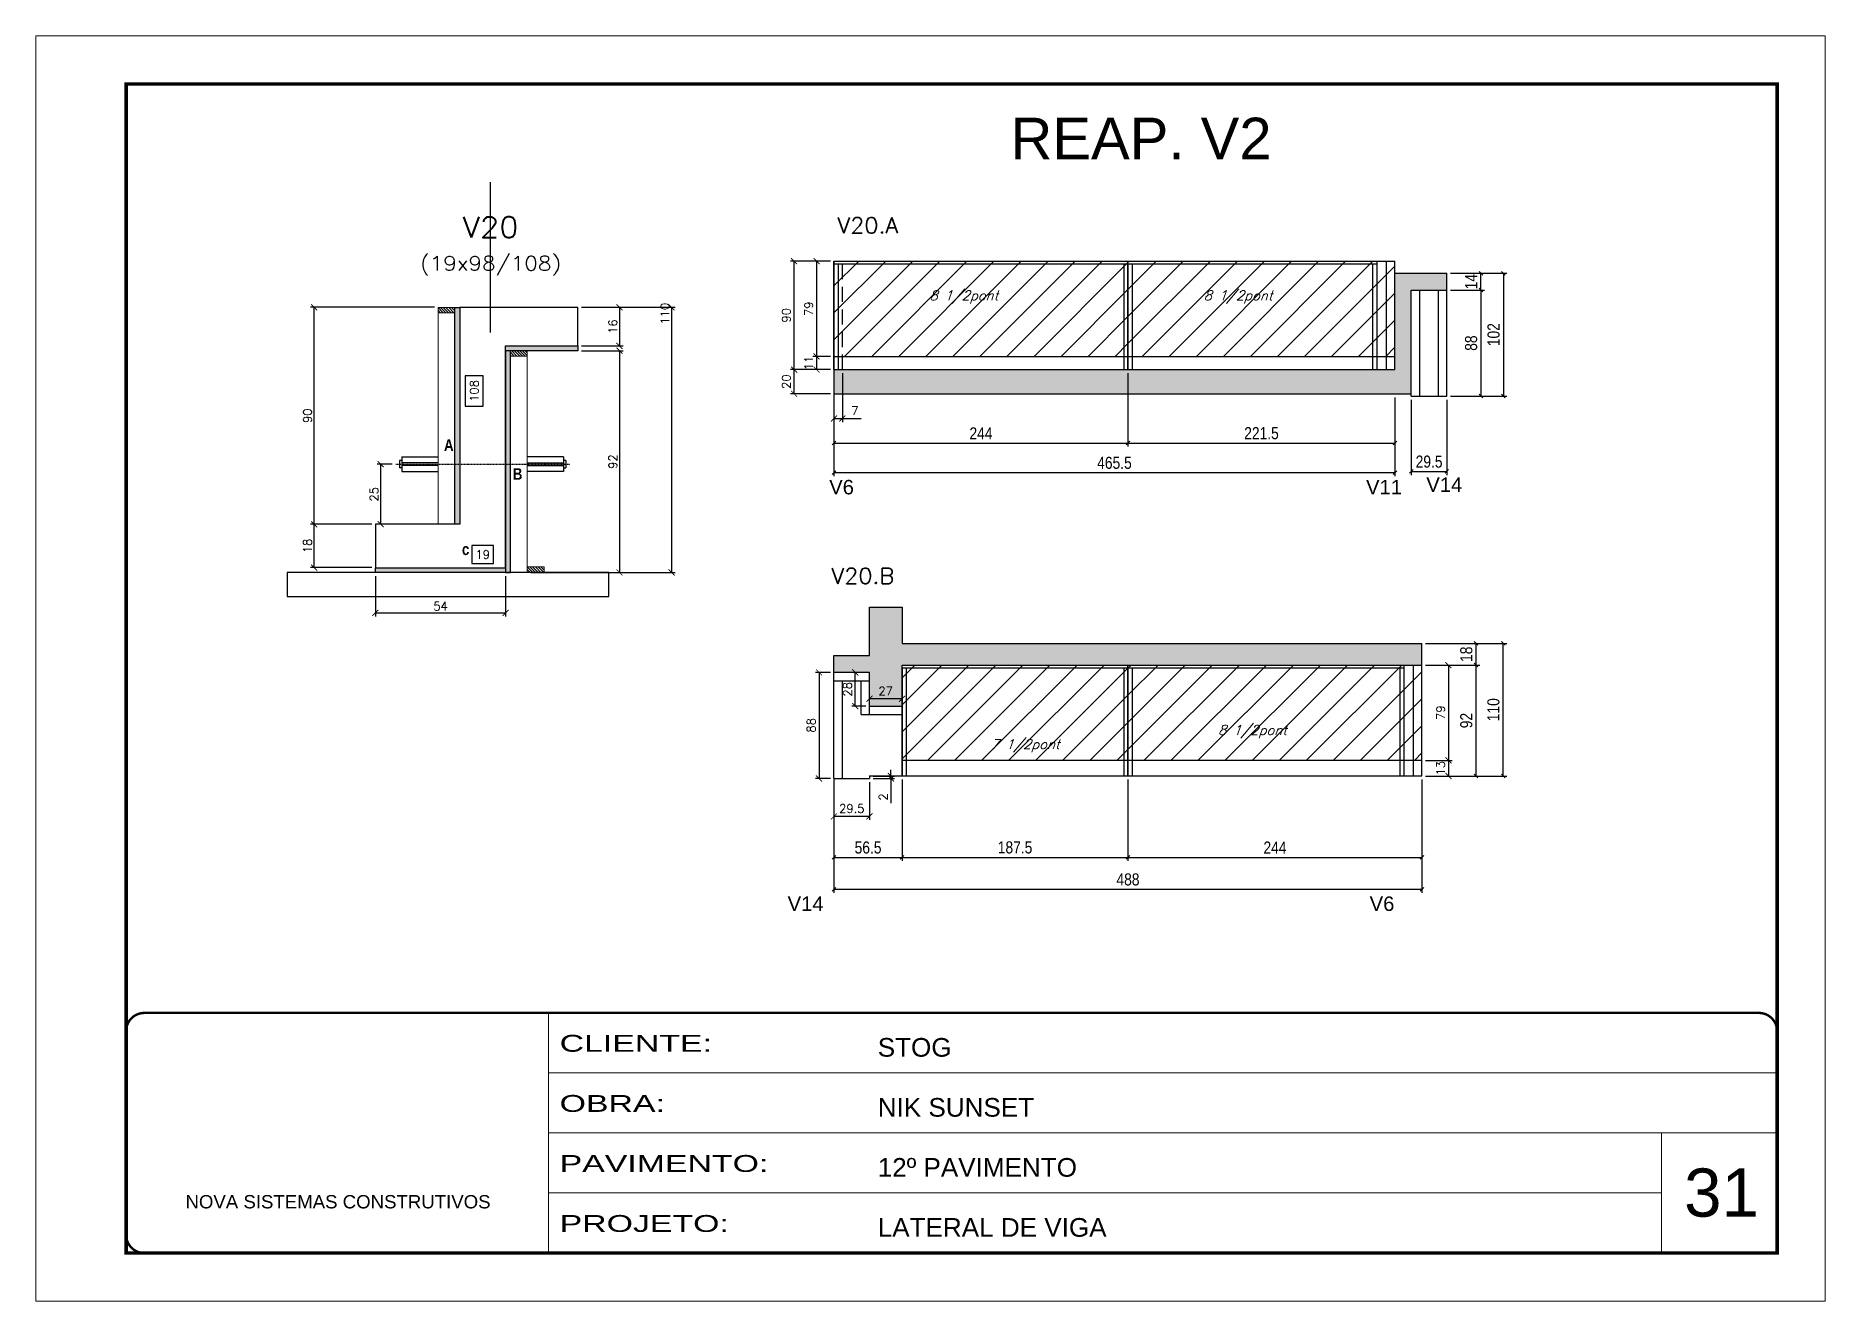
# Model space of a CAD drawing. Extents: x -10448 to -1189, y -11772 to 17235.
# Drawn here: x -7265 to -5780, y 7754 to 8804 of the extents above; entities that cross this region are included whole.
import ezdxf
from ezdxf.enums import TextEntityAlignment as Align

# ---------------------------------------------------------------- set-up
doc = ezdxf.new("R2010")
doc.units = 0
for name, pattern in [('CONTINUO', [0]), ('DASHED', [0.75, 0.5, -0.25]), ('HIDDEN', [0.375, 0.25, -0.125])]:
    doc.linetypes.add(name, pattern=pattern)
for name, color, linetype in [('5', 5, 'Continuous'), ('barrote', 251, 'Continuous'), ('COTA', 241, 'Continuous'), ('Cota Seção (2x)', 4, 'Continuous'), ('detalhes', 4, 'Continuous'), ('Painéis', 200, 'Continuous'), ('PONTALETE', 7, 'Continuous'), ('Reaproveitamento', 251, 'Continuous'), ('SARR_2.2x7', 40, 'Continuous'), ('SARR_3.5x7', 81, 'Continuous'), ('TENSOR', 3, 'Continuous'), ('texto', 7, 'Continuous'), ('Texto de Titulo', 7, 'Continuous'), ('Texto Qtd Sarr', 242, 'Continuous')]:
    doc.layers.add(name, color=color, linetype=linetype)
for name, color, linetype, lineweight in [('CARIMBO', 255, 'Continuous', 9), ('CONCRETO', 251, 'Continuous', 25), ('Folhas', 255, 'Continuous', 9), ('Hachura', 251, 'Continuous', 9), ('Madeira', 126, 'Continuous', 18), ('SARRAFO DE PRESSAO', 251, 'DASHED', 9), ('Texto Seção', 7, 'Continuous', 15)]:
    doc.layers.add(name, color=color, linetype=linetype, lineweight=lineweight)
doc.styles.add('ARIAL', font='arial.ttf')
doc.styles.add('COTA TECNICA', font='techl___.ttf', dxfattribs={"height": 10})
doc.styles.add('REGUA-120', font='ROMANS.shx', dxfattribs={"height": 15})
doc.styles.add('Romans', font='romans.shx')
doc.styles.get("Standard").update_dxf_attribs({"font": 'arial.ttf'})
doc.styles.add('TECNICA', font='techb___.ttf', dxfattribs={"height": 10})
doc.styles.add('Tecnologia', font='')
doc.styles.get('Tecnologia').set_extended_font_data('Forgotten Futurist')
doc.dimstyles.new('Cota Paínel', dxfattribs={"dimtxt": 7, "dimasz": 5, "dimexe": 3, "dimexo": 3, "dimgap": 3, "dimtad": 1, "dimdec": 1, "dimzin": 12, "dimdsep": 46, "dimtxsty": 'Romans', "dimblk": 'ARCHTICK', "dimcen": 0, "dimclrd": 4, "dimclre": 4, "dimclrt": 1, "dimadec": 1, "dimazin": 3, "dimtfac": 1, "dimtdec": 1, "dimtmove": 0, "dimatfit": 3, "dimldrblk": 'OBLIQUE', "dimfxl": 1, "dimtolj": 1, "dimtzin": 12, "dimarcsym": 0})
doc.dimstyles.new('Cota Seção (2x)', dxfattribs={"dimtxt": 7, "dimasz": 5, "dimexe": 3, "dimexo": 3, "dimgap": 2, "dimtad": 3, "dimdec": 1, "dimlfac": 0.5, "dimzin": 12, "dimdsep": 46, "dimtxsty": 'Romans', "dimblk": 'ARCHTICK', "dimcen": 0, "dimclrd": 4, "dimclre": 4, "dimclrt": 1, "dimadec": 1, "dimazin": 3, "dimtfac": 1, "dimtdec": 1, "dimtmove": 0, "dimatfit": 3, "dimldrblk": 'OBLIQUE', "dimfxl": 1, "dimtolj": 1, "dimtzin": 12, "dimarcsym": 0})
doc.dimstyles.new('Cota Seção interna', dxfattribs={"dimtxt": 7, "dimasz": 6, "dimexe": 0.18, "dimexo": 2, "dimgap": -4, "dimtad": 3, "dimdec": 1, "dimlfac": 0.5, "dimzin": 12, "dimdsep": 46, "dimtxsty": 'Romans', "dimblk": 'ARCHTICK', "dimcen": 0.09, "dimse1": 1, "dimse2": 1, "dimsd1": 1, "dimsd2": 1, "dimclrd": 180, "dimclre": 5, "dimclrt": 1, "dimadec": 0, "dimazin": 3, "dimtfac": 1, "dimtdec": 1, "dimtofl": 0, "dimtmove": 0, "dimatfit": 3, "dimldrblk": 'ARCHTICK', "dimfxl": 1, "dimtolj": 1, "dimtzin": 0, "dimarcsym": 0})
doc.dimstyles.new('PAINEL', dxfattribs={"dimtxt": 10, "dimasz": 3, "dimexe": 3, "dimexo": 3, "dimgap": 3, "dimtad": 1, "dimdec": 1, "dimzin": 12, "dimdsep": 46, "dimtxsty": 'COTA TECNICA', "dimblk1": 'OBLIQUE', "dimblk2": 'OBLIQUE', "dimsah": 1, "dimcen": 0.9, "dimclrd": 4, "dimclre": 4, "dimclrt": 240, "dimadec": 1, "dimazin": 3, "dimtfac": 1, "dimtdec": 1, "dimtmove": 0, "dimatfit": 3, "dimfxl": 1, "dimtolj": 1, "dimtzin": 12, "dimarcsym": 0})

msp = doc.modelspace()

# ---------------------------------------------------------------- texts
at = {"layer": '5', "linetype": 'Continuous'}
for s, rotation, p in [('V6', 0.00004, (-6606.32, 8423.7)), ('V11', 0.00004, (-6160.82, 8423.7)), ('V14', 359.99996, (-6110.8, 8425.72)), ('V14', 0.00004, (-6640.82, 8078.02)), ('V6', 0.00004, (-6157.82, 8078.02))]:
    msp.add_text(s, height=12, rotation=rotation, dxfattribs=at).set_placement(p)
at = {"layer": 'CARIMBO', "style": 'ARIAL'}
msp.add_text('31', height=40, dxfattribs=at).set_placement((-5896.92, 7824.35))
at = {"layer": 'detalhes', "style": 'TECNICA'}
for s, p in [('A', (-6925.99, 8459.78)), ('B', (-6868.91, 8435.83)), ('c', (-6911.13, 8373.35))]:
    msp.add_text(s, height=9.6, rotation=360, dxfattribs=at).set_placement(p)
at = {"layer": 'PONTALETE', "linetype": 'Continuous'}
msp.add_text('REAP. V2', height=34.458, dxfattribs=at).set_placement((-6455.93, 8701.79))
at = {"layer": 'texto', "color": 2, "char_height": 8, "attachment_point": 5, "style": 'Romans'}
for s, insert in [('{\\Q19;\\C256;8 1/2pont}', (-6494.61, 8587.43)), ('{\\Q19;\\C256;8 1/2pont}', (-6267, 8587.43)), ('{\\Q19;\\C256;8 1/2pont}', (-6255.06, 8226.85)), ('{\\Q19;\\C256;7 1/2pont}', (-6443.69, 8215.09))]:
    msp.add_mtext(s, dxfattribs=dict(at, insert=insert))
at = {"layer": 'Texto Seção', "style": 'REGUA-120', "width": 1.05}
for s, p in [('V20.A', (-6599.4, 8640.4)), ('V20.B', (-6604.38, 8349.56))]:
    msp.add_text(s, height=13, dxfattribs=at).set_placement(p)

# ---------------------------------------------------------------- blocks, each defined once
blk = doc.blocks.new('9999999999')
at = {"color": 30, "linetype": 'CONTINUO'}
for p, q in [((98564.6, 34230.2), (98564.6, 34429.4)), ((98564.6, 34379.6), (99584, 34379.6)), ((98564.6, 34329.8), (99488, 34329.8)), ((99584, 34329.8), (99488, 34329.8)), ((99488, 34329.8), (99488, 34230.2)), ((98564.6, 34280), (99488, 34280))]:
    blk.add_line(p, q, dxfattribs=at)
at = {"color": 30, "linetype": 'CONTINUO', "const_width": 2}
blk.add_lwpolyline([(99584, 34230.2), (99584, 34414.4, 0.414214), (99569, 34429.4), (98229, 34429.4, 0.414214), (98214, 34414.4), (98214, 34245.2, 0.414214), (98229, 34230.2), (99584, 34230.2)], format="xyb", dxfattribs=at)
at = {"layer": 'Folhas'}
blk.add_lwpolyline([(98139, 34190.2), (99624, 34190.2), (99624, 35240.2), (98139, 35240.2)], close=True, dxfattribs=at)
at = {"layer": 'Folhas', "color": 30, "const_width": 3}
blk.add_lwpolyline([(98214, 34230.2), (99584, 34230.2), (99584, 35200.2), (98214, 35200.2)], close=True, dxfattribs=at)
at = {"color": 7, "linetype": 'Continuous', "ltscale": 5, "style": 'ARIAL'}
for s, height, p in [('STOG', 15.48, (98837.7, 34393.1)), ('NIK SUNSET', 15.48, (98837.7, 34343.3)), ('12º PAVIMENTO', 15.483, (98837.7, 34293.5)), ('NOVA SISTEMAS CONSTRUTIVOS', 11.059, (98263.2, 34267.2)), ('LATERAL DE VIGA', 15.483, (98837.7, 34243.7))]:
    blk.add_text(s, height=height, dxfattribs=at).set_placement(p)
at = {"layer": 'Folhas', "color": 7, "style": 'Tecnologia', "width": 1.5}
for s, p in [('CLIENTE:', (98573.7, 34397.2)), ('OBRA:', (98573.7, 34347.3)), ('PAVIMENTO:', (98573.7, 34297.5)), ('PROJETO:', (98573.7, 34247.7))]:
    blk.add_text(s, height=14, dxfattribs=at).set_placement(p)
blk = doc.blocks.new('_ArchTick')
at = {"color": 0, "linetype": 'ByBlock', "const_width": 0.15}
blk.add_lwpolyline([(-0.5, -0.5), (0.5, 0.5)], dxfattribs=at)
blk = doc.blocks.new('*D825')
at = {"layer": 'COTA', "color": 4, "lineweight": -2, "transparency": 16777216}
for p, q in [((-6968.9, 8448.8), (-6981.6, 8448.8)), ((-6978.6, 8448.8), (-6978.6, 8398.9)), ((-6968.9, 8398.9), (-6981.6, 8398.9))]:
    blk.add_line(p, q, dxfattribs=at)
at = {"layer": 'Defpoints', "color": 0, "transparency": 16777216}
for p in [(-6965.9, 8448.8), (-6978.6, 8398.9), (-6965.9, 8398.9)]:
    blk.add_point(p, dxfattribs=at)
at = {"layer": 'COTA', "color": 4, "lineweight": -2, "transparency": 16777216, "xscale": 5, "yscale": 5, "zscale": 5}
for p, rotation in [((-6978.6, 8448.8), 90), ((-6978.6, 8398.9), 270)]:
    blk.add_blockref('_ArchTick', p, dxfattribs=dict(at, rotation=rotation))
at = {"layer": 'COTA', "color": 1, "transparency": 16777216, "insert": (-6984.1, 8423.8), "char_height": 7, "attachment_point": 5, "rotation": 90, "style": 'Romans'}
blk.add_mtext('\\A1;25', dxfattribs=at)
blk = doc.blocks.new('_Oblique')
at = {"color": 0, "linetype": 'ByBlock', "lineweight": -2}
blk.add_line((-0.5, -0.5), (0.5, 0.5), dxfattribs=at)
blk = doc.blocks.new('*D826')
at = {"layer": 'COTA', "color": 4, "lineweight": -2, "transparency": 16777216}
for p, q in [((-6811.9, 8578.9), (-6777.4, 8578.9)), ((-6780.4, 8578.9), (-6780.4, 8546.9)), ((-6811.9, 8546.9), (-6777.4, 8546.9))]:
    blk.add_line(p, q, dxfattribs=at)
at = {"layer": 'Defpoints', "color": 0, "transparency": 16777216}
for p in [(-6814.9, 8578.9), (-6814.9, 8546.9), (-6780.4, 8546.9)]:
    blk.add_point(p, dxfattribs=at)
at = {"layer": 'COTA', "color": 4, "lineweight": -2, "transparency": 16777216, "xscale": 5, "yscale": 5, "zscale": 5}
for p, rotation in [((-6780.4, 8578.9), 90), ((-6780.4, 8546.9), 270)]:
    blk.add_blockref('_ArchTick', p, dxfattribs=dict(at, rotation=rotation))
at = {"layer": 'COTA', "color": 1, "transparency": 16777216, "insert": (-6785.9, 8562.9), "char_height": 7, "attachment_point": 5, "rotation": 90, "style": 'Romans'}
blk.add_mtext('\\A1;16', dxfattribs=at)
blk = doc.blocks.new('*D827')
at = {"layer": 'COTA', "color": 4, "lineweight": -2, "transparency": 16777216}
for p, q in [((-6811.9, 8542.9), (-6777.4, 8542.9)), ((-6780.4, 8542.9), (-6780.4, 8358.9)), ((-6853.9, 8358.9), (-6777.4, 8358.9))]:
    blk.add_line(p, q, dxfattribs=at)
at = {"layer": 'Defpoints', "color": 0, "transparency": 16777216}
for p in [(-6814.9, 8542.9), (-6856.9, 8358.9), (-6780.4, 8358.9)]:
    blk.add_point(p, dxfattribs=at)
at = {"layer": 'COTA', "color": 4, "lineweight": -2, "transparency": 16777216, "xscale": 5, "yscale": 5, "zscale": 5}
for p, rotation in [((-6780.4, 8542.9), 90), ((-6780.4, 8358.9), 270)]:
    blk.add_blockref('_ArchTick', p, dxfattribs=dict(at, rotation=rotation))
at = {"layer": 'COTA', "color": 1, "transparency": 16777216, "insert": (-6785.9, 8450.9), "char_height": 7, "attachment_point": 5, "rotation": 90, "style": 'Romans'}
blk.add_mtext('\\A1;92', dxfattribs=at)
blk = doc.blocks.new('*D828')
at = {"layer": 'COTA', "color": 4, "lineweight": -2, "transparency": 16777216}
for p, q in [((-6811.9, 8578.9), (-6734.2, 8578.9)), ((-6737.2, 8578.9), (-6737.2, 8358.9)), ((-6853.9, 8358.9), (-6734.2, 8358.9))]:
    blk.add_line(p, q, dxfattribs=at)
at = {"layer": 'Defpoints', "color": 0, "transparency": 16777216}
for p in [(-6814.9, 8578.9), (-6856.9, 8358.9), (-6737.2, 8358.9)]:
    blk.add_point(p, dxfattribs=at)
at = {"layer": 'COTA', "color": 4, "lineweight": -2, "transparency": 16777216, "xscale": 5, "yscale": 5, "zscale": 5}
for p, rotation in [((-6737.2, 8578.9), 90), ((-6737.2, 8358.9), 270)]:
    blk.add_blockref('_ArchTick', p, dxfattribs=dict(at, rotation=rotation))
at = {"layer": 'COTA', "color": 1, "transparency": 16777216, "insert": (-6742.7, 8573.6), "char_height": 7, "attachment_point": 5, "rotation": 90, "style": 'Romans'}
blk.add_mtext('\\A1;110', dxfattribs=at)
blk = doc.blocks.new('*D823')
at = {"layer": 'Cota Seção (2x)', "color": 180, "lineweight": -2, "transparency": 16777216}
for p, q in [((-6893.4, 8522), (-6908.4, 8522)), ((-6908.4, 8522), (-6908.4, 8497)), ((-6893.4, 8497), (-6893.4, 8522)), ((-6908.4, 8497), (-6893.4, 8497))]:
    blk.add_line(p, q, dxfattribs=at)
at = {"layer": 'Defpoints', "color": 0, "transparency": 16777216}
for p in [(-6874.9, 8578.9), (-6889.4, 8362.9), (-6874.9, 8362.9)]:
    blk.add_point(p, dxfattribs=at)
at = {"layer": 'Cota Seção (2x)', "color": 1, "transparency": 16777216, "insert": (-6900.9, 8509.5), "char_height": 7, "attachment_point": 5, "rotation": 90, "style": 'Romans'}
blk.add_mtext('\\A1;108', dxfattribs=at)
blk = doc.blocks.new('*D829')
at = {"layer": 'COTA', "color": 4, "lineweight": -2, "transparency": 16777216}
for p, q in [((-6982.9, 8355.9), (-6982.9, 8322.4)), ((-6874.9, 8355.9), (-6874.9, 8322.4)), ((-6982.9, 8325.4), (-6874.9, 8325.4))]:
    blk.add_line(p, q, dxfattribs=at)
at = {"layer": 'Defpoints', "color": 0, "transparency": 16777216}
for p in [(-6982.9, 8358.9), (-6874.9, 8358.9), (-6874.9, 8325.4)]:
    blk.add_point(p, dxfattribs=at)
at = {"layer": 'COTA', "color": 4, "lineweight": -2, "transparency": 16777216, "xscale": 5, "yscale": 5, "zscale": 5, "rotation": 180}
blk.add_blockref('_ArchTick', (-6982.9, 8325.4), dxfattribs=at)
at = {"layer": 'COTA', "color": 4, "lineweight": -2, "transparency": 16777216, "xscale": 5, "yscale": 5, "zscale": 5}
blk.add_blockref('_ArchTick', (-6874.9, 8325.4), dxfattribs=at)
at = {"layer": 'COTA', "color": 1, "transparency": 16777216, "insert": (-6928.9, 8330.9), "char_height": 7, "attachment_point": 5, "style": 'Romans'}
blk.add_mtext('\\A1;54', dxfattribs=at)
blk = doc.blocks.new('*D824')
at = {"layer": 'Cota Seção (2x)', "color": 180, "lineweight": -2, "transparency": 16777216}
for p, q in [((-6884.9, 8381.3), (-6902.9, 8381.3)), ((-6902.9, 8381.3), (-6902.9, 8366.3)), ((-6884.9, 8366.3), (-6884.9, 8381.3)), ((-6902.9, 8366.3), (-6884.9, 8366.3))]:
    blk.add_line(p, q, dxfattribs=at)
at = {"layer": 'Defpoints', "color": 0, "transparency": 16777216}
for p in [(-6912.9, 8578.9), (-6874.9, 8578.9), (-6874.9, 8362.3)]:
    blk.add_point(p, dxfattribs=at)
at = {"layer": 'Cota Seção (2x)', "color": 1, "transparency": 16777216, "insert": (-6893.9, 8373.8), "char_height": 7, "attachment_point": 5, "style": 'Romans'}
blk.add_mtext('\\A1;19', dxfattribs=at)
blk = doc.blocks.new('*D830')
at = {"layer": 'COTA', "color": 4, "lineweight": -2, "transparency": 16777216}
for p, q in [((-6985.9, 8398.9), (-7036.8, 8398.9)), ((-7033.8, 8362.9), (-7033.8, 8398.9)), ((-6985.9, 8362.9), (-7036.8, 8362.9))]:
    blk.add_line(p, q, dxfattribs=at)
at = {"layer": 'Defpoints', "color": 0, "transparency": 16777216}
for p in [(-7033.8, 8398.9), (-6982.9, 8398.9), (-6982.9, 8362.9)]:
    blk.add_point(p, dxfattribs=at)
at = {"layer": 'COTA', "color": 4, "lineweight": -2, "transparency": 16777216, "xscale": 5, "yscale": 5, "zscale": 5}
for p, rotation in [((-7033.8, 8398.9), 90), ((-7033.8, 8362.9), 270)]:
    blk.add_blockref('_ArchTick', p, dxfattribs=dict(at, rotation=rotation))
at = {"layer": 'COTA', "color": 1, "transparency": 16777216, "insert": (-7039.3, 8380.9), "char_height": 7, "attachment_point": 5, "rotation": 90, "style": 'Romans'}
blk.add_mtext('\\A1;18', dxfattribs=at)
blk = doc.blocks.new('*D831')
at = {"layer": 'COTA', "color": 4, "lineweight": -2, "transparency": 16777216}
for p, q in [((-6933.9, 8578.9), (-7036.8, 8578.9)), ((-7033.8, 8398.9), (-7033.8, 8578.9)), ((-6985.9, 8398.9), (-7036.8, 8398.9))]:
    blk.add_line(p, q, dxfattribs=at)
at = {"layer": 'Defpoints', "color": 0, "transparency": 16777216}
for p in [(-7033.8, 8578.9), (-6930.9, 8578.9), (-6982.9, 8398.9)]:
    blk.add_point(p, dxfattribs=at)
at = {"layer": 'COTA', "color": 4, "lineweight": -2, "transparency": 16777216, "xscale": 5, "yscale": 5, "zscale": 5}
for p, rotation in [((-7033.8, 8578.9), 90), ((-7033.8, 8398.9), 270)]:
    blk.add_blockref('_ArchTick', p, dxfattribs=dict(at, rotation=rotation))
at = {"layer": 'COTA', "color": 1, "transparency": 16777216, "insert": (-7039.3, 8488.9), "char_height": 7, "attachment_point": 5, "rotation": 90, "style": 'Romans'}
blk.add_mtext('\\A1;90', dxfattribs=at)
blk = doc.blocks.new('titulo1')
at = {"layer": 'Defpoints', "color": 252, "linetype": 'HIDDEN', "ltscale": 2}
blk.add_line((0, 0), (0, 125), dxfattribs=at)
at = {"layer": 'Defpoints', "style": 'Romans', "oblique": 15}
blk.add_attdef('FOLHA', text='', height=10, dxfattribs=at).set_placement((0, 15.6), align=Align.MIDDLE_CENTER)
at = {"layer": 'Texto Qtd Sarr', "color": 3, "style": 'Romans', "oblique": 15}
for tag, height, p in [('TITULO', 17, (0, 71.4)), ('SEÇÃO', 12, (0, 41.5))]:
    blk.add_attdef(tag, text='', height=height, dxfattribs=at).set_placement(p, align=Align.MIDDLE_CENTER)
blk = doc.blocks.new('*D832')
at = {"layer": 'COTA', "color": 4, "linetype": 'ByBlock', "lineweight": -2, "transparency": 16777216}
for p, q in [((-6358.4, 8524.2), (-6358.4, 8463.3)), ((-6602.4, 8504.2), (-6602.4, 8463.3)), ((-6602.4, 8466.3), (-6358.4, 8466.3))]:
    blk.add_line(p, q, dxfattribs=at)
at = {"layer": 'Defpoints', "color": 0, "linetype": 'ByBlock', "transparency": 16777216}
for p in [(-6358.4, 8527.2), (-6602.4, 8507.2), (-6358.4, 8466.3)]:
    blk.add_point(p, dxfattribs=at)
at = {"layer": 'COTA', "color": 4, "linetype": 'ByBlock', "lineweight": -2, "transparency": 16777216, "xscale": 3, "yscale": 3, "zscale": 3, "rotation": 180}
blk.add_blockref('_Oblique', (-6602.4, 8466.3), dxfattribs=at)
at = {"layer": 'COTA', "color": 4, "linetype": 'ByBlock', "lineweight": -2, "transparency": 16777216, "xscale": 3, "yscale": 3, "zscale": 3}
blk.add_blockref('_Oblique', (-6358.4, 8466.3), dxfattribs=at)
at = {"layer": 'COTA', "color": 240, "linetype": 'ByBlock', "transparency": 16777216, "insert": (-6480.4, 8474.3), "char_height": 10, "attachment_point": 5, "style": 'COTA TECNICA'}
blk.add_mtext('\\A1;244', dxfattribs=at)
blk = doc.blocks.new('*D833')
at = {"layer": 'COTA', "color": 4, "linetype": 'ByBlock', "lineweight": -2, "transparency": 16777216}
for p, q in [((-6358.4, 8524.2), (-6358.4, 8463.3)), ((-6136.9, 8504.2), (-6136.9, 8463.3)), ((-6358.4, 8466.3), (-6136.9, 8466.3))]:
    blk.add_line(p, q, dxfattribs=at)
at = {"layer": 'Defpoints', "color": 0, "linetype": 'ByBlock', "transparency": 16777216}
for p in [(-6358.4, 8527.2), (-6136.9, 8507.2), (-6136.9, 8466.3)]:
    blk.add_point(p, dxfattribs=at)
at = {"layer": 'COTA', "color": 4, "linetype": 'ByBlock', "lineweight": -2, "transparency": 16777216, "xscale": 3, "yscale": 3, "zscale": 3, "rotation": 180}
blk.add_blockref('_Oblique', (-6358.4, 8466.3), dxfattribs=at)
at = {"layer": 'COTA', "color": 4, "linetype": 'ByBlock', "lineweight": -2, "transparency": 16777216, "xscale": 3, "yscale": 3, "zscale": 3}
blk.add_blockref('_Oblique', (-6136.9, 8466.3), dxfattribs=at)
at = {"layer": 'COTA', "color": 240, "linetype": 'ByBlock', "transparency": 16777216, "insert": (-6247.6, 8474.4), "char_height": 10, "attachment_point": 5, "style": 'COTA TECNICA'}
blk.add_mtext('\\A1;221.5', dxfattribs=at)
blk = doc.blocks.new('*D834')
at = {"layer": 'COTA', "color": 4, "linetype": 'ByBlock', "lineweight": -2, "transparency": 16777216}
for p, q in [((-6602.4, 8504.2), (-6602.4, 8438.7)), ((-6136.9, 8504.2), (-6136.9, 8438.7)), ((-6602.4, 8441.7), (-6136.9, 8441.7))]:
    blk.add_line(p, q, dxfattribs=at)
at = {"layer": 'Defpoints', "color": 0, "linetype": 'ByBlock', "transparency": 16777216}
for p in [(-6602.4, 8507.2), (-6136.9, 8507.2), (-6136.9, 8441.7)]:
    blk.add_point(p, dxfattribs=at)
at = {"layer": 'COTA', "color": 4, "linetype": 'ByBlock', "lineweight": -2, "transparency": 16777216, "xscale": 3, "yscale": 3, "zscale": 3, "rotation": 180}
blk.add_blockref('_Oblique', (-6602.4, 8441.7), dxfattribs=at)
at = {"layer": 'COTA', "color": 4, "linetype": 'ByBlock', "lineweight": -2, "transparency": 16777216, "xscale": 3, "yscale": 3, "zscale": 3}
blk.add_blockref('_Oblique', (-6136.9, 8441.7), dxfattribs=at)
at = {"layer": 'COTA', "color": 240, "linetype": 'ByBlock', "transparency": 16777216, "insert": (-6369.6, 8449.8), "char_height": 10, "attachment_point": 5, "style": 'COTA TECNICA'}
blk.add_mtext('\\A1;465.5', dxfattribs=at)
blk = doc.blocks.new('*D835')
at = {"layer": 'COTA', "color": 4, "lineweight": -2, "transparency": 16777216}
for p, q in [((-6602.4, 8524.2), (-6602.4, 8483.7)), ((-6595.4, 8524.2), (-6595.4, 8483.7)), ((-6602.4, 8486.7), (-6595.4, 8486.7)), ((-6595.4, 8486.7), (-6579.7, 8486.7))]:
    blk.add_line(p, q, dxfattribs=at)
at = {"layer": 'Defpoints', "color": 0, "transparency": 16777216}
for p in [(-6602.4, 8527.2), (-6595.4, 8527.2), (-6595.4, 8486.7)]:
    blk.add_point(p, dxfattribs=at)
at = {"layer": 'COTA', "color": 4, "lineweight": -2, "transparency": 16777216, "xscale": 5, "yscale": 5, "zscale": 5, "rotation": 180}
blk.add_blockref('_ArchTick', (-6602.4, 8486.7), dxfattribs=at)
at = {"layer": 'COTA', "color": 4, "lineweight": -2, "transparency": 16777216, "xscale": 5, "yscale": 5, "zscale": 5}
blk.add_blockref('_ArchTick', (-6595.4, 8486.7), dxfattribs=at)
at = {"layer": 'COTA', "color": 1, "transparency": 16777216, "insert": (-6585.1, 8493.2), "char_height": 7, "attachment_point": 5, "style": 'Romans'}
blk.add_mtext('\\A1;7', dxfattribs=at)
blk = doc.blocks.new('*D839')
at = {"layer": 'COTA', "color": 4, "linetype": 'ByBlock', "lineweight": -2, "transparency": 16777216}
for p, q in [((-6123.3, 8502.2), (-6123.3, 8439.7)), ((-6093.8, 8502.2), (-6093.8, 8439.7)), ((-6123.3, 8442.7), (-6093.8, 8442.7))]:
    blk.add_line(p, q, dxfattribs=at)
at = {"layer": 'Defpoints', "color": 0, "linetype": 'ByBlock', "transparency": 16777216}
for p in [(-6123.3, 8505.2), (-6093.8, 8505.2), (-6093.8, 8442.7)]:
    blk.add_point(p, dxfattribs=at)
at = {"layer": 'COTA', "color": 4, "linetype": 'ByBlock', "lineweight": -2, "transparency": 16777216, "xscale": 3, "yscale": 3, "zscale": 3, "rotation": 180}
blk.add_blockref('_Oblique', (-6123.3, 8442.7), dxfattribs=at)
at = {"layer": 'COTA', "color": 4, "linetype": 'ByBlock', "lineweight": -2, "transparency": 16777216, "xscale": 3, "yscale": 3, "zscale": 3}
blk.add_blockref('_Oblique', (-6093.8, 8442.7), dxfattribs=at)
at = {"layer": 'COTA', "color": 240, "linetype": 'ByBlock', "transparency": 16777216, "insert": (-6108.5, 8450.8), "char_height": 10, "attachment_point": 5, "style": 'COTA TECNICA'}
blk.add_mtext('\\A1;29.5', dxfattribs=at)
blk = doc.blocks.new('*D836')
at = {"layer": 'COTA', "color": 4, "linetype": 'ByBlock', "lineweight": -2, "transparency": 16777216}
for p, q in [((-6090.8, 8593.2), (-6062.5, 8593.2)), ((-6065.5, 8593.2), (-6065.5, 8505.2)), ((-6090.8, 8505.2), (-6062.5, 8505.2))]:
    blk.add_line(p, q, dxfattribs=at)
at = {"layer": 'Defpoints', "color": 0, "linetype": 'ByBlock', "transparency": 16777216}
for p in [(-6093.8, 8593.2), (-6093.8, 8505.2), (-6065.5, 8505.2)]:
    blk.add_point(p, dxfattribs=at)
at = {"layer": 'COTA', "color": 4, "linetype": 'ByBlock', "lineweight": -2, "transparency": 16777216, "xscale": 3, "yscale": 3, "zscale": 3}
for p, rotation in [((-6065.5, 8593.2), 90), ((-6065.5, 8505.2), 270)]:
    blk.add_blockref('_Oblique', p, dxfattribs=dict(at, rotation=rotation))
at = {"layer": 'COTA', "color": 240, "linetype": 'ByBlock', "transparency": 16777216, "insert": (-6073.6, 8549.2), "char_height": 10, "attachment_point": 5, "rotation": 90, "style": 'COTA TECNICA'}
blk.add_mtext('\\A1;88', dxfattribs=at)
blk = doc.blocks.new('*D837')
at = {"layer": 'COTA', "color": 4, "linetype": 'ByBlock', "lineweight": -2, "transparency": 16777216}
for p, q in [((-6090.8, 8607.2), (-6062.5, 8607.2)), ((-6065.5, 8593.2), (-6065.5, 8607.2)), ((-6090.8, 8593.2), (-6062.5, 8593.2))]:
    blk.add_line(p, q, dxfattribs=at)
at = {"layer": 'Defpoints', "color": 0, "linetype": 'ByBlock', "transparency": 16777216}
for p in [(-6093.8, 8607.2), (-6065.5, 8607.2), (-6093.8, 8593.2)]:
    blk.add_point(p, dxfattribs=at)
at = {"layer": 'COTA', "color": 4, "linetype": 'ByBlock', "lineweight": -2, "transparency": 16777216, "xscale": 3, "yscale": 3, "zscale": 3}
for p, rotation in [((-6065.5, 8607.2), 90), ((-6065.5, 8593.2), 270)]:
    blk.add_blockref('_Oblique', p, dxfattribs=dict(at, rotation=rotation))
at = {"layer": 'COTA', "color": 240, "linetype": 'ByBlock', "transparency": 16777216, "insert": (-6073.6, 8600.2), "char_height": 10, "attachment_point": 5, "rotation": 90, "style": 'COTA TECNICA'}
blk.add_mtext('\\A1;14', dxfattribs=at)
blk = doc.blocks.new('*D838')
at = {"layer": 'COTA', "color": 4, "linetype": 'ByBlock', "lineweight": -2, "transparency": 16777216}
for p, q in [((-6090.8, 8607.2), (-6043.9, 8607.2)), ((-6046.9, 8607.2), (-6046.9, 8505.2)), ((-6090.8, 8505.2), (-6043.9, 8505.2))]:
    blk.add_line(p, q, dxfattribs=at)
at = {"layer": 'Defpoints', "color": 0, "linetype": 'ByBlock', "transparency": 16777216}
for p in [(-6093.8, 8607.2), (-6093.8, 8505.2), (-6046.9, 8505.2)]:
    blk.add_point(p, dxfattribs=at)
at = {"layer": 'COTA', "color": 4, "linetype": 'ByBlock', "lineweight": -2, "transparency": 16777216, "xscale": 3, "yscale": 3, "zscale": 3}
for p, rotation in [((-6046.9, 8607.2), 90), ((-6046.9, 8505.2), 270)]:
    blk.add_blockref('_Oblique', p, dxfattribs=dict(at, rotation=rotation))
at = {"layer": 'COTA', "color": 240, "linetype": 'ByBlock', "transparency": 16777216, "insert": (-6055, 8556.2), "char_height": 10, "attachment_point": 5, "rotation": 90, "style": 'COTA TECNICA'}
blk.add_mtext('\\A1;102', dxfattribs=at)
blk = doc.blocks.new('*D840')
at = {"layer": 'COTA', "color": 4, "lineweight": -2, "transparency": 16777216}
for p, q in [((-6605.4, 8617.2), (-6638.5, 8617.2)), ((-6635.5, 8527.2), (-6635.5, 8617.2)), ((-6605.4, 8527.2), (-6638.5, 8527.2))]:
    blk.add_line(p, q, dxfattribs=at)
at = {"layer": 'Defpoints', "color": 0, "transparency": 16777216}
for p in [(-6635.5, 8617.2), (-6602.4, 8617.2), (-6602.4, 8527.2)]:
    blk.add_point(p, dxfattribs=at)
at = {"layer": 'COTA', "color": 4, "lineweight": -2, "transparency": 16777216, "xscale": 5, "yscale": 5, "zscale": 5}
for p, rotation in [((-6635.5, 8617.2), 90), ((-6635.5, 8527.2), 270)]:
    blk.add_blockref('_ArchTick', p, dxfattribs=dict(at, rotation=rotation))
at = {"layer": 'COTA', "color": 1, "transparency": 16777216, "insert": (-6642, 8572.2), "char_height": 7, "attachment_point": 5, "rotation": 90, "style": 'Romans'}
blk.add_mtext('\\A1;90', dxfattribs=at)
blk = doc.blocks.new('*D841')
at = {"layer": 'COTA', "color": 4, "lineweight": -2, "transparency": 16777216}
for p, q in [((-6605.4, 8527.2), (-6638.5, 8527.2)), ((-6635.5, 8507.2), (-6635.5, 8527.2)), ((-6605.4, 8507.2), (-6638.5, 8507.2))]:
    blk.add_line(p, q, dxfattribs=at)
at = {"layer": 'Defpoints', "color": 0, "transparency": 16777216}
for p in [(-6635.5, 8527.2), (-6602.4, 8527.2), (-6602.4, 8507.2)]:
    blk.add_point(p, dxfattribs=at)
at = {"layer": 'COTA', "color": 4, "lineweight": -2, "transparency": 16777216, "xscale": 5, "yscale": 5, "zscale": 5}
for p, rotation in [((-6635.5, 8527.2), 90), ((-6635.5, 8507.2), 270)]:
    blk.add_blockref('_ArchTick', p, dxfattribs=dict(at, rotation=rotation))
at = {"layer": 'COTA', "color": 1, "transparency": 16777216, "insert": (-6642, 8517.2), "char_height": 7, "attachment_point": 5, "rotation": 90, "style": 'Romans'}
blk.add_mtext('\\A1;20', dxfattribs=at)
blk = doc.blocks.new('*D842')
at = {"layer": 'COTA', "color": 4, "linetype": 'ByBlock', "lineweight": -2, "transparency": 16777216}
for p, q in [((-6111.4, 8282), (-6066.5, 8282)), ((-6069.5, 8190), (-6069.5, 8282)), ((-6111.4, 8190), (-6066.5, 8190))]:
    blk.add_line(p, q, dxfattribs=at)
at = {"layer": 'Defpoints', "color": 0, "linetype": 'ByBlock', "transparency": 16777216}
for p in [(-6114.4, 8282), (-6069.5, 8282), (-6114.4, 8190)]:
    blk.add_point(p, dxfattribs=at)
at = {"layer": 'COTA', "color": 4, "linetype": 'ByBlock', "lineweight": -2, "transparency": 16777216, "xscale": 3, "yscale": 3, "zscale": 3}
for p, rotation in [((-6069.5, 8282), 90), ((-6069.5, 8190), 270)]:
    blk.add_blockref('_Oblique', p, dxfattribs=dict(at, rotation=rotation))
at = {"layer": 'COTA', "color": 240, "linetype": 'ByBlock', "transparency": 16777216, "insert": (-6077.6, 8236), "char_height": 10, "attachment_point": 5, "rotation": 90, "style": 'COTA TECNICA'}
blk.add_mtext('\\A1;92', dxfattribs=at)
blk = doc.blocks.new('*D843')
at = {"layer": 'COTA', "color": 4, "linetype": 'ByBlock', "lineweight": -2, "transparency": 16777216}
for p, q in [((-6111.4, 8300), (-6066.5, 8300)), ((-6069.5, 8282), (-6069.5, 8300)), ((-6111.4, 8282), (-6066.5, 8282))]:
    blk.add_line(p, q, dxfattribs=at)
at = {"layer": 'Defpoints', "color": 0, "linetype": 'ByBlock', "transparency": 16777216}
for p in [(-6114.4, 8300), (-6069.5, 8300), (-6114.4, 8282)]:
    blk.add_point(p, dxfattribs=at)
at = {"layer": 'COTA', "color": 4, "linetype": 'ByBlock', "lineweight": -2, "transparency": 16777216, "xscale": 3, "yscale": 3, "zscale": 3}
for p, rotation in [((-6069.5, 8300), 90), ((-6069.5, 8282), 270)]:
    blk.add_blockref('_Oblique', p, dxfattribs=dict(at, rotation=rotation))
at = {"layer": 'COTA', "color": 240, "linetype": 'ByBlock', "transparency": 16777216, "insert": (-6077.6, 8291), "char_height": 10, "attachment_point": 5, "rotation": 90, "style": 'COTA TECNICA'}
blk.add_mtext('\\A1;18', dxfattribs=at)
blk = doc.blocks.new('*D844')
at = {"layer": 'COTA', "color": 4, "linetype": 'ByBlock', "lineweight": -2, "transparency": 16777216}
for p, q in [((-6111.4, 8300), (-6044, 8300)), ((-6047, 8190), (-6047, 8300)), ((-6111.4, 8190), (-6044, 8190))]:
    blk.add_line(p, q, dxfattribs=at)
at = {"layer": 'Defpoints', "color": 0, "linetype": 'ByBlock', "transparency": 16777216}
for p in [(-6114.4, 8300), (-6047, 8300), (-6114.4, 8190)]:
    blk.add_point(p, dxfattribs=at)
at = {"layer": 'COTA', "color": 4, "linetype": 'ByBlock', "lineweight": -2, "transparency": 16777216, "xscale": 3, "yscale": 3, "zscale": 3}
for p, rotation in [((-6047, 8300), 90), ((-6047, 8190), 270)]:
    blk.add_blockref('_Oblique', p, dxfattribs=dict(at, rotation=rotation))
at = {"layer": 'COTA', "color": 240, "linetype": 'ByBlock', "transparency": 16777216, "insert": (-6055.1, 8245), "char_height": 10, "attachment_point": 5, "rotation": 90, "style": 'COTA TECNICA'}
blk.add_mtext('\\A1;110', dxfattribs=at)
blk = doc.blocks.new('*D845')
at = {"layer": 'COTA', "color": 4, "linetype": 'ByBlock', "lineweight": -2, "transparency": 16777216}
for p, q in [((-6602.4, 8187), (-6602.4, 8119.5)), ((-6545.9, 8187), (-6545.9, 8119.5)), ((-6602.4, 8122.5), (-6545.9, 8122.5))]:
    blk.add_line(p, q, dxfattribs=at)
at = {"layer": 'Defpoints', "color": 0, "linetype": 'ByBlock', "transparency": 16777216}
for p in [(-6602.4, 8190), (-6545.9, 8190), (-6545.9, 8122.5)]:
    blk.add_point(p, dxfattribs=at)
at = {"layer": 'COTA', "color": 4, "linetype": 'ByBlock', "lineweight": -2, "transparency": 16777216, "xscale": 3, "yscale": 3, "zscale": 3, "rotation": 180}
blk.add_blockref('_Oblique', (-6602.4, 8122.5), dxfattribs=at)
at = {"layer": 'COTA', "color": 4, "linetype": 'ByBlock', "lineweight": -2, "transparency": 16777216, "xscale": 3, "yscale": 3, "zscale": 3}
blk.add_blockref('_Oblique', (-6545.9, 8122.5), dxfattribs=at)
at = {"layer": 'COTA', "color": 240, "linetype": 'ByBlock', "transparency": 16777216, "insert": (-6574.1, 8130.6), "char_height": 10, "attachment_point": 5, "style": 'COTA TECNICA'}
blk.add_mtext('\\A1;56.5', dxfattribs=at)
blk = doc.blocks.new('*D846')
at = {"layer": 'COTA', "color": 4, "linetype": 'ByBlock', "lineweight": -2, "transparency": 16777216}
for p, q in [((-6545.9, 8187), (-6545.9, 8119.5)), ((-6358.4, 8187), (-6358.4, 8119.5)), ((-6545.9, 8122.5), (-6358.4, 8122.5))]:
    blk.add_line(p, q, dxfattribs=at)
at = {"layer": 'Defpoints', "color": 0, "linetype": 'ByBlock', "transparency": 16777216}
for p in [(-6545.9, 8190), (-6358.4, 8190), (-6358.4, 8122.5)]:
    blk.add_point(p, dxfattribs=at)
at = {"layer": 'COTA', "color": 4, "linetype": 'ByBlock', "lineweight": -2, "transparency": 16777216, "xscale": 3, "yscale": 3, "zscale": 3, "rotation": 180}
blk.add_blockref('_Oblique', (-6545.9, 8122.5), dxfattribs=at)
at = {"layer": 'COTA', "color": 4, "linetype": 'ByBlock', "lineweight": -2, "transparency": 16777216, "xscale": 3, "yscale": 3, "zscale": 3}
blk.add_blockref('_Oblique', (-6358.4, 8122.5), dxfattribs=at)
at = {"layer": 'COTA', "color": 240, "linetype": 'ByBlock', "transparency": 16777216, "insert": (-6452.1, 8130.7), "char_height": 10, "attachment_point": 5, "style": 'COTA TECNICA'}
blk.add_mtext('\\A1;187.5', dxfattribs=at)
blk = doc.blocks.new('*D847')
at = {"layer": 'COTA', "color": 4, "linetype": 'ByBlock', "lineweight": -2, "transparency": 16777216}
for p, q in [((-6602.4, 8187), (-6602.4, 8093)), ((-6114.4, 8187), (-6114.4, 8093)), ((-6602.4, 8096), (-6114.4, 8096))]:
    blk.add_line(p, q, dxfattribs=at)
at = {"layer": 'Defpoints', "color": 0, "linetype": 'ByBlock', "transparency": 16777216}
for p in [(-6602.4, 8190), (-6114.4, 8190), (-6114.4, 8096)]:
    blk.add_point(p, dxfattribs=at)
at = {"layer": 'COTA', "color": 4, "linetype": 'ByBlock', "lineweight": -2, "transparency": 16777216, "xscale": 3, "yscale": 3, "zscale": 3, "rotation": 180}
blk.add_blockref('_Oblique', (-6602.4, 8096), dxfattribs=at)
at = {"layer": 'COTA', "color": 4, "linetype": 'ByBlock', "lineweight": -2, "transparency": 16777216, "xscale": 3, "yscale": 3, "zscale": 3}
blk.add_blockref('_Oblique', (-6114.4, 8096), dxfattribs=at)
at = {"layer": 'COTA', "color": 240, "linetype": 'ByBlock', "transparency": 16777216, "insert": (-6358.4, 8104.1), "char_height": 10, "attachment_point": 5, "style": 'COTA TECNICA'}
blk.add_mtext('\\A1;488', dxfattribs=at)
blk = doc.blocks.new('*D848')
at = {"layer": 'COTA', "color": 4, "linetype": 'ByBlock', "lineweight": -2, "transparency": 16777216}
for p, q in [((-6358.4, 8187), (-6358.4, 8119.5)), ((-6114.4, 8174.8), (-6114.4, 8119.5)), ((-6358.4, 8122.5), (-6114.4, 8122.5))]:
    blk.add_line(p, q, dxfattribs=at)
at = {"layer": 'Defpoints', "color": 0, "linetype": 'ByBlock', "transparency": 16777216}
for p in [(-6358.4, 8190), (-6114.4, 8177.8), (-6114.4, 8122.5)]:
    blk.add_point(p, dxfattribs=at)
at = {"layer": 'COTA', "color": 4, "linetype": 'ByBlock', "lineweight": -2, "transparency": 16777216, "xscale": 3, "yscale": 3, "zscale": 3, "rotation": 180}
blk.add_blockref('_Oblique', (-6358.4, 8122.5), dxfattribs=at)
at = {"layer": 'COTA', "color": 4, "linetype": 'ByBlock', "lineweight": -2, "transparency": 16777216, "xscale": 3, "yscale": 3, "zscale": 3}
blk.add_blockref('_Oblique', (-6114.4, 8122.5), dxfattribs=at)
at = {"layer": 'COTA', "color": 240, "linetype": 'ByBlock', "transparency": 16777216, "insert": (-6236.4, 8130.6), "char_height": 10, "attachment_point": 5, "style": 'COTA TECNICA'}
blk.add_mtext('\\A1;244', dxfattribs=at)
blk = doc.blocks.new('*D849')
at = {"layer": 'COTA', "color": 4, "lineweight": -2, "transparency": 16777216}
for p, q in [((-6602.4, 8185), (-6602.4, 8153.5)), ((-6572.9, 8185), (-6572.9, 8153.5)), ((-6572.9, 8156.5), (-6602.4, 8156.5))]:
    blk.add_line(p, q, dxfattribs=at)
at = {"layer": 'Defpoints', "color": 0, "transparency": 16777216}
for p in [(-6602.4, 8188), (-6572.9, 8188), (-6602.4, 8156.5)]:
    blk.add_point(p, dxfattribs=at)
at = {"layer": 'COTA', "color": 4, "lineweight": -2, "transparency": 16777216, "xscale": 5, "yscale": 5, "zscale": 5, "rotation": 180}
blk.add_blockref('_ArchTick', (-6602.4, 8156.5), dxfattribs=at)
at = {"layer": 'COTA', "color": 4, "lineweight": -2, "transparency": 16777216, "xscale": 5, "yscale": 5, "zscale": 5}
blk.add_blockref('_ArchTick', (-6572.9, 8156.5), dxfattribs=at)
at = {"layer": 'COTA', "color": 1, "transparency": 16777216, "insert": (-6587.6, 8163), "char_height": 7, "attachment_point": 5, "style": 'Romans'}
blk.add_mtext('\\A1;29.5', dxfattribs=at)
blk = doc.blocks.new('*D850')
at = {"layer": 'COTA', "color": 4, "lineweight": -2, "transparency": 16777216}
for p, q in [((-6569.9, 8190), (-6552.1, 8190)), ((-6569.9, 8188), (-6552.1, 8188)), ((-6555.1, 8190), (-6555.1, 8195)), ((-6555.1, 8190), (-6555.1, 8188)), ((-6555.1, 8188), (-6555.1, 8167.4))]:
    blk.add_line(p, q, dxfattribs=at)
at = {"layer": 'Defpoints', "color": 0, "transparency": 16777216}
for p in [(-6572.9, 8190), (-6572.9, 8188), (-6555.1, 8188)]:
    blk.add_point(p, dxfattribs=at)
at = {"layer": 'COTA', "color": 4, "lineweight": -2, "transparency": 16777216, "xscale": 5, "yscale": 5, "zscale": 5}
for p, rotation in [((-6555.1, 8190), 270), ((-6555.1, 8188), 90)]:
    blk.add_blockref('_ArchTick', p, dxfattribs=dict(at, rotation=rotation))
at = {"layer": 'COTA', "color": 1, "transparency": 16777216, "insert": (-6561.6, 8172.7), "char_height": 7, "attachment_point": 5, "rotation": 90, "style": 'Romans'}
blk.add_mtext('\\A1;2', dxfattribs=at)
blk = doc.blocks.new('*D851')
at = {"layer": 'COTA', "color": 4, "lineweight": -2, "transparency": 16777216}
for p, q in [((-6605.4, 8276), (-6617.8, 8276)), ((-6614.8, 8276), (-6614.8, 8188)), ((-6605.4, 8188), (-6617.8, 8188))]:
    blk.add_line(p, q, dxfattribs=at)
at = {"layer": 'Defpoints', "color": 0, "transparency": 16777216}
for p in [(-6602.4, 8276), (-6614.8, 8188), (-6602.4, 8188)]:
    blk.add_point(p, dxfattribs=at)
at = {"layer": 'COTA', "color": 4, "lineweight": -2, "transparency": 16777216, "xscale": 5, "yscale": 5, "zscale": 5}
for p, rotation in [((-6614.8, 8276), 90), ((-6614.8, 8188), 270)]:
    blk.add_blockref('_ArchTick', p, dxfattribs=dict(at, rotation=rotation))
at = {"layer": 'COTA', "color": 1, "transparency": 16777216, "insert": (-6621.3, 8232), "char_height": 7, "attachment_point": 5, "rotation": 90, "style": 'Romans'}
blk.add_mtext('\\A1;88', dxfattribs=at)
blk = doc.blocks.new('*D852')
at = {"layer": 'COTA', "color": 4, "lineweight": -2, "transparency": 16777216}
for p, q in [((-6575.9, 8276), (-6587.7, 8276)), ((-6584.7, 8248), (-6584.7, 8276)), ((-6575.9, 8248), (-6587.7, 8248))]:
    blk.add_line(p, q, dxfattribs=at)
at = {"layer": 'Defpoints', "color": 0, "transparency": 16777216}
for p in [(-6584.7, 8276), (-6572.9, 8276), (-6572.9, 8248)]:
    blk.add_point(p, dxfattribs=at)
at = {"layer": 'COTA', "color": 4, "lineweight": -2, "transparency": 16777216, "xscale": 5, "yscale": 5, "zscale": 5}
for p, rotation in [((-6584.7, 8276), 90), ((-6584.7, 8248), 270)]:
    blk.add_blockref('_ArchTick', p, dxfattribs=dict(at, rotation=rotation))
at = {"layer": 'COTA', "color": 1, "transparency": 16777216, "insert": (-6591.2, 8262), "char_height": 7, "attachment_point": 5, "rotation": 90, "style": 'Romans'}
blk.add_mtext('\\A1;28', dxfattribs=at)
blk = doc.blocks.new('*D853')
at = {"layer": 'COTA', "color": 4, "lineweight": -2, "transparency": 16777216}
for p, q in [((-6572.9, 8251), (-6572.9, 8257.1)), ((-6545.9, 8251), (-6545.9, 8257.1)), ((-6545.9, 8254.1), (-6572.9, 8254.1))]:
    blk.add_line(p, q, dxfattribs=at)
at = {"layer": 'Defpoints', "color": 0, "transparency": 16777216}
for p in [(-6572.9, 8254.1), (-6572.9, 8248), (-6545.9, 8248)]:
    blk.add_point(p, dxfattribs=at)
at = {"layer": 'COTA', "color": 4, "lineweight": -2, "transparency": 16777216, "xscale": 5, "yscale": 5, "zscale": 5, "rotation": 180}
blk.add_blockref('_ArchTick', (-6572.9, 8254.1), dxfattribs=at)
at = {"layer": 'COTA', "color": 4, "lineweight": -2, "transparency": 16777216, "xscale": 5, "yscale": 5, "zscale": 5}
blk.add_blockref('_ArchTick', (-6545.9, 8254.1), dxfattribs=at)
at = {"layer": 'COTA', "color": 1, "transparency": 16777216, "insert": (-6559.4, 8260.6), "char_height": 7, "attachment_point": 5, "style": 'Romans'}
blk.add_mtext('\\A1;27', dxfattribs=at)
blk = doc.blocks.new('*D1221')
at = {"layer": 'COTA', "color": 4, "lineweight": -2, "transparency": 16777216}
for p, q in [((-6605.4, 8617.2), (-6619.8, 8617.2)), ((-6616.8, 8617.2), (-6616.8, 8538.2)), ((-6605.4, 8538.2), (-6619.8, 8538.2))]:
    blk.add_line(p, q, dxfattribs=at)
at = {"layer": 'Defpoints', "color": 0, "transparency": 16777216}
for p in [(-6602.4, 8617.2), (-6616.8, 8538.2), (-6602.4, 8538.2)]:
    blk.add_point(p, dxfattribs=at)
at = {"layer": 'COTA', "color": 4, "lineweight": -2, "transparency": 16777216, "xscale": 5, "yscale": 5, "zscale": 5}
for p, rotation in [((-6616.8, 8617.2), 90), ((-6616.8, 8538.2), 270)]:
    blk.add_blockref('_ArchTick', p, dxfattribs=dict(at, rotation=rotation))
at = {"layer": 'COTA', "color": 1, "transparency": 16777216, "insert": (-6623.3, 8577.7), "char_height": 7, "attachment_point": 5, "rotation": 90, "style": 'Romans'}
blk.add_mtext('\\A1;79', dxfattribs=at)
blk = doc.blocks.new('*D1222')
at = {"layer": 'COTA', "color": 4, "lineweight": -2, "transparency": 16777216}
for p, q in [((-6605.4, 8538.2), (-6619.8, 8538.2)), ((-6605.4, 8527.2), (-6619.8, 8527.2)), ((-6616.8, 8538.2), (-6616.8, 8527.2))]:
    blk.add_line(p, q, dxfattribs=at)
at = {"layer": 'Defpoints', "color": 0, "transparency": 16777216}
for p in [(-6616.8, 8527.2), (-6602.4, 8538.2), (-6602.4, 8527.2)]:
    blk.add_point(p, dxfattribs=at)
at = {"layer": 'COTA', "color": 4, "lineweight": -2, "transparency": 16777216, "xscale": 5, "yscale": 5, "zscale": 5}
for p, rotation in [((-6616.8, 8538.2), 90), ((-6616.8, 8527.2), 270)]:
    blk.add_blockref('_ArchTick', p, dxfattribs=dict(at, rotation=rotation))
at = {"layer": 'COTA', "color": 1, "transparency": 16777216, "insert": (-6623.3, 8532.7), "char_height": 7, "attachment_point": 5, "rotation": 90, "style": 'Romans'}
blk.add_mtext('\\A1;11', dxfattribs=at)
blk = doc.blocks.new('*D1223')
at = {"layer": 'COTA', "color": 4, "lineweight": -2, "transparency": 16777216}
for p, q in [((-6111.4, 8282), (-6089.5, 8282)), ((-6092.5, 8282), (-6092.5, 8203)), ((-6111.4, 8203), (-6089.5, 8203))]:
    blk.add_line(p, q, dxfattribs=at)
at = {"layer": 'Defpoints', "color": 0, "transparency": 16777216}
for p in [(-6114.4, 8282), (-6114.4, 8203), (-6092.5, 8203)]:
    blk.add_point(p, dxfattribs=at)
at = {"layer": 'COTA', "color": 4, "lineweight": -2, "transparency": 16777216, "xscale": 5, "yscale": 5, "zscale": 5}
for p, rotation in [((-6092.5, 8282), 90), ((-6092.5, 8203), 270)]:
    blk.add_blockref('_ArchTick', p, dxfattribs=dict(at, rotation=rotation))
at = {"layer": 'COTA', "color": 1, "transparency": 16777216, "insert": (-6099, 8242.5), "char_height": 7, "attachment_point": 5, "rotation": 90, "style": 'Romans'}
blk.add_mtext('\\A1;79', dxfattribs=at)
blk = doc.blocks.new('*D1224')
at = {"layer": 'COTA', "color": 4, "lineweight": -2, "transparency": 16777216}
for p, q in [((-6111.4, 8203), (-6089.5, 8203)), ((-6092.5, 8203), (-6092.5, 8190)), ((-6111.4, 8190), (-6089.5, 8190))]:
    blk.add_line(p, q, dxfattribs=at)
at = {"layer": 'Defpoints', "color": 0, "transparency": 16777216}
for p in [(-6114.4, 8203), (-6114.4, 8190), (-6092.5, 8190)]:
    blk.add_point(p, dxfattribs=at)
at = {"layer": 'COTA', "color": 4, "lineweight": -2, "transparency": 16777216, "xscale": 5, "yscale": 5, "zscale": 5}
for p, rotation in [((-6092.5, 8203), 90), ((-6092.5, 8190), 270)]:
    blk.add_blockref('_ArchTick', p, dxfattribs=dict(at, rotation=rotation))
at = {"layer": 'COTA', "color": 1, "transparency": 16777216, "insert": (-6099, 8196.5), "char_height": 7, "attachment_point": 5, "rotation": 90, "style": 'Romans'}
blk.add_mtext('\\A1;13', dxfattribs=at)

# ---------------------------------------------------------------- dimensions: what is measured, and where the dimension line sits
at = {"layer": 'COTA'}
for base, p1, p2, dimstyle, picture, middle in [((-6635.46, 8617.21), (-6602.4, 8527.21), (-6602.4, 8617.21), 'Cota Paínel', '*D840', (-6641.96, 8572.21)), ((-6616.8, 8538.21), (-6602.4, 8617.21), (-6602.4, 8538.21), 'Cota Paínel', '*D1221', (-6623.3, 8577.71)), ((-7033.8, 8578.86), (-6982.9, 8398.86), (-6930.9, 8578.86), 'Cota Seção (2x)', '*D831', (-7039.3, 8488.86)), ((-6780.45, 8546.86), (-6814.9, 8578.86), (-6814.9, 8546.86), 'Cota Seção (2x)', '*D826', (-6785.95, 8562.86)), ((-6780.45, 8358.86), (-6814.9, 8542.86), (-6856.9, 8358.86), 'Cota Seção (2x)', '*D827', (-6785.95, 8450.86)), ((-6635.46, 8527.21), (-6602.4, 8507.21), (-6602.4, 8527.21), 'Cota Paínel', '*D841', (-6641.96, 8517.21)), ((-6978.593, 8398.8579), (-6965.9046, 8448.758), (-6965.9046, 8398.8579), 'Cota Seção (2x)', '*D825', (-6984.093, 8423.808)), ((-7033.8, 8398.86), (-6982.9, 8362.86), (-6982.9, 8398.86), 'Cota Seção (2x)', '*D830', (-7039.3, 8380.86)), ((-6614.76, 8188.04), (-6602.4, 8276.04), (-6602.4, 8188.04), 'Cota Paínel', '*D851', (-6621.26, 8232.04)), ((-6584.7, 8276.04), (-6572.9, 8248.04), (-6572.9, 8276.04), 'Cota Paínel', '*D852', (-6591.2, 8262.04)), ((-6092.53, 8203.04), (-6114.4, 8282.04), (-6114.4, 8203.04), 'Cota Paínel', '*D1223', (-6099.03, 8242.54)), ((-6555.14, 8188.04), (-6572.9, 8190.04), (-6572.9, 8188.04), 'Cota Paínel', '*D850', (-6561.64, 8172.7))]:
    dim = msp.add_linear_dim(base=base, p1=p1, p2=p2, angle=90, dimstyle=dimstyle, dxfattribs=at)
    dim.commit()
    dim.dimension.update_dxf_attribs({"geometry": picture, "text_midpoint": middle})
at = {"layer": 'COTA', "linetype": 'ByBlock'}
dim = msp.add_linear_dim(base=(-6065.48, 8607.16), p1=(-6093.76, 8593.16), p2=(-6093.76, 8607.16), angle=90, dimstyle='PAINEL', dxfattribs=at)
dim.commit()
dim.dimension.update_dxf_attribs({"geometry": '*D837', "text_midpoint": (-6065.48, 8600.16), "dimtype": 160})
for base, p1, p2, picture, middle in [((-6046.9, 8505.16), (-6093.76, 8607.16), (-6093.76, 8505.16), '*D838', (-6055, 8556.16)), ((-6065.48, 8505.16), (-6093.76, 8593.16), (-6093.76, 8505.16), '*D836', (-6073.58, 8549.16)), ((-6069.51, 8300.04), (-6114.4, 8282.04), (-6114.4, 8300.04), '*D843', (-6077.61, 8291.04)), ((-6047.01, 8300.04), (-6114.4, 8190.04), (-6114.4, 8300.04), '*D844', (-6055.11, 8245.04)), ((-6069.51, 8282.04), (-6114.4, 8190.04), (-6114.4, 8282.04), '*D842', (-6077.6, 8236.04))]:
    dim = msp.add_linear_dim(base=base, p1=p1, p2=p2, angle=90, dimstyle='PAINEL', dxfattribs=at)
    dim.commit()
    dim.dimension.update_dxf_attribs({"geometry": picture, "text_midpoint": middle})
at = {"layer": 'COTA'}
dim = msp.add_linear_dim(base=(-6737.22, 8358.86), p1=(-6814.9, 8578.86), p2=(-6856.9, 8358.86), angle=90, dimstyle='Cota Seção (2x)', dxfattribs=at)
dim.commit()
dim.dimension.update_dxf_attribs({"geometry": '*D828', "text_midpoint": (-6737.22, 8573.57), "dimtype": 160})
for base, p1, p2, picture, middle in [((-6616.8, 8527.21), (-6602.4, 8538.21), (-6602.4, 8527.21), '*D1222', (-6616.8, 8532.71)), ((-6092.53, 8190.04), (-6114.4, 8203.04), (-6114.4, 8190.04), '*D1224', (-6092.53, 8196.54))]:
    dim = msp.add_linear_dim(base=base, p1=p1, p2=p2, angle=90, dimstyle='Cota Paínel', override={"dimtmove": 1}, dxfattribs=at)
    dim.commit()
    dim.dimension.update_dxf_attribs({"geometry": picture, "text_midpoint": middle, "dimtype": 160})
for base, p1, p2, dimstyle, picture, middle in [((-6595.4, 8486.75), (-6602.4, 8527.21), (-6595.4, 8527.21), 'Cota Paínel', '*D835', (-6585.07, 8493.25)), ((-6874.9, 8325.41), (-6982.9, 8358.86), (-6874.9, 8358.86), 'Cota Seção (2x)', '*D829', (-6928.9, 8330.91)), ((-6572.9, 8254.06), (-6545.9, 8248.04), (-6572.9, 8248.04), 'Cota Paínel', '*D853', (-6559.4, 8260.56)), ((-6602.4, 8156.55), (-6572.9, 8188.04), (-6602.4, 8188.04), 'Cota Paínel', '*D849', (-6587.65, 8163.05))]:
    dim = msp.add_linear_dim(base=base, p1=p1, p2=p2, dimstyle=dimstyle, dxfattribs=at)
    dim.commit()
    dim.dimension.update_dxf_attribs({"geometry": picture, "text_midpoint": middle})
at = {"layer": 'COTA', "linetype": 'ByBlock'}
for base, p1, p2, picture, middle in [((-6358.4, 8466.26), (-6602.4, 8507.21), (-6358.4, 8527.21), '*D832', (-6480.4, 8474.33)), ((-6136.9, 8441.71), (-6602.4, 8507.21), (-6136.9, 8507.21), '*D834', (-6369.65, 8449.82)), ((-6545.9, 8122.54), (-6602.4, 8190.04), (-6545.9, 8190.04), '*D845', (-6574.15, 8130.65)), ((-6114.4, 8096.04), (-6602.4, 8190.04), (-6114.4, 8190.04), '*D847', (-6358.4, 8104.13)), ((-6114.4, 8122.54), (-6358.4, 8190.04), (-6114.4, 8177.79), '*D848', (-6236.4, 8130.61))]:
    dim = msp.add_linear_dim(base=base, p1=p1, p2=p2, dimstyle='PAINEL', dxfattribs=at)
    dim.commit()
    dim.dimension.update_dxf_attribs({"geometry": picture, "text_midpoint": middle})
for base, p1, p2, picture, middle in [((-6136.9, 8466.26), (-6358.4, 8527.21), (-6136.9, 8507.21), '*D833', (-6247.65, 8474.36)), ((-6358.4, 8122.54), (-6545.9, 8190.04), (-6358.4, 8190.04), '*D846', (-6452.15, 8130.67))]:
    dim = msp.add_linear_dim(base=base, p1=p1, p2=p2, dimstyle='PAINEL', override={"dimtmove": 1}, dxfattribs=at)
    dim.commit()
    dim.dimension.update_dxf_attribs({"geometry": picture, "text_midpoint": middle})
dim = msp.add_linear_dim(base=(-6093.76, 8442.7), p1=(-6123.26, 8505.16), p2=(-6093.76, 8505.16), dimstyle='PAINEL', dxfattribs=at)
dim.commit()
dim.dimension.update_dxf_attribs({"geometry": '*D839', "text_midpoint": (-6108.51, 8442.7), "dimtype": 160})
at = {"layer": 'Cota Seção (2x)'}
dim = msp.add_linear_dim(base=(-6874.9, 8362.27), p1=(-6912.9, 8578.86), p2=(-6874.9, 8578.86), dimstyle='Cota Seção interna', dxfattribs=at)
dim.commit()
dim.dimension.update_dxf_attribs({"geometry": '*D824', "text_midpoint": (-6893.9, 8362.27), "dimtype": 160})
dim = msp.add_linear_dim(base=(-6889.4, 8362.86), p1=(-6874.9, 8578.86), p2=(-6874.9, 8362.86), angle=90, dimstyle='Cota Seção interna', dxfattribs=at)
dim.commit()
dim.dimension.update_dxf_attribs({"geometry": '*D823', "text_midpoint": (-6889.4, 8509.49), "dimtype": 160})

# ---------------------------------------------------------------- hatches: boundary and pattern name
at = {"layer": 'COTA', "linetype": 'ByBlock'}
h = msp.add_hatch(dxfattribs=at)
h.set_pattern_fill('AR-CONC', color=256, scale=0.03)
h.paths.add_polyline_path([(-6123.26, 8507.21), (-6123.26, 8593.16), (-6093.76, 8593.16), (-6093.76, 8607.16), (-6136.9, 8607.16), (-6136.9, 8527.21), (-6602.4, 8527.21), (-6602.4, 8507.21)])
h = msp.add_hatch(dxfattribs=at)
h.set_pattern_fill('AR-CONC', color=256, scale=0.03)
h.paths.add_polyline_path([(-6545.9, 8282.04), (-6114.4, 8282.04), (-6114.4, 8300.04), (-6545.9, 8300.04), (-6545.9, 8330.04), (-6572.9, 8330.04), (-6572.9, 8290.04), (-6602.4, 8290.04), (-6602.4, 8276.04), (-6572.9, 8276.04), (-6572.9, 8248.04), (-6545.9, 8248.04)])
at = {"layer": 'Hachura'}
h = msp.add_hatch(dxfattribs=at)
h.set_pattern_fill('ANSI31', color=256, scale=0.5, angle=90, style=0)
h.set_pattern_definition([(135, (-29728.4783, 16882.1017), (-1.12253202, -1.12253202), [])])
h.paths.add_polyline_path([(-6930.9, 8578.86), (-6930.9, 8574.46), (-6916.9, 8574.46), (-6916.9, 8578.86)])
h = msp.add_hatch(color=256, dxfattribs=at)
h.dxf.hatch_style = 1
h.paths.add_polyline_path([(-6912.9, 8578.86), (-6916.9, 8578.86), (-6916.9, 8398.86), (-6912.9, 8398.86)])
h = msp.add_hatch(color=256, dxfattribs=at)
h.dxf.hatch_style = 1
h.paths.add_polyline_path([(-6874.9, 8542.86), (-6874.9, 8546.86), (-6814.9, 8546.86), (-6814.9, 8542.86)])
h = msp.add_hatch(color=256, dxfattribs=at)
h.dxf.hatch_style = 1
h.paths.add_polyline_path([(-6874.9, 8358.86), (-6870.9, 8358.86), (-6870.9, 8542.86), (-6874.9, 8542.86)])
h = msp.add_hatch(dxfattribs=at)
h.set_pattern_fill('ANSI31', color=256, scale=0.5, angle=270, style=0)
h.set_pattern_definition([(315, (16230.762, 57.6142), (1.12253202, 1.12253202), [])])
h.paths.add_polyline_path([(-6856.9, 8542.86), (-6856.9, 8538.46), (-6870.9, 8538.46), (-6870.9, 8542.86)])
h = msp.add_hatch(color=256, dxfattribs=at)
h.dxf.hatch_style = 1
h.paths.add_polyline_path([(-6982.9, 8358.86), (-6982.9, 8362.86), (-6874.9, 8362.86), (-6874.9, 8358.86)])
h = msp.add_hatch(dxfattribs=at)
h.set_pattern_fill('ANSI31', color=256, scale=0.5, angle=270, style=0)
h.set_pattern_definition([(315, (16086.762, 129.6142), (1.12253202, 1.12253202), [])])
h.paths.add_polyline_path([(-6842.9, 8359.26), (-6842.9, 8363.66), (-6856.9, 8363.66), (-6856.9, 8359.26)])
at = {"layer": 'Reaproveitamento'}
h = msp.add_hatch(dxfattribs=at)
h.set_pattern_fill('ANSI31', color=256, scale=5)
h.paths.add_polyline_path([(-6358.4, 8538.21), (-6358.4, 8617.21), (-6602.4, 8617.21), (-6602.4, 8538.21)])
h = msp.add_hatch(dxfattribs=at)
h.set_pattern_fill('ANSI31', color=256, scale=5)
h.paths.add_polyline_path([(-6136.9, 8538.21), (-6136.9, 8617.21), (-6358.4, 8617.21), (-6358.4, 8538.21)])
h = msp.add_hatch(dxfattribs=at)
h.set_pattern_fill('ANSI31', color=256, scale=5)
h.paths.add_polyline_path([(-6358.4, 8203.04), (-6358.4, 8282.04), (-6545.9, 8282.04), (-6545.9, 8203.04)])
h = msp.add_hatch(dxfattribs=at)
h.set_pattern_fill('ANSI31', color=256, scale=5)
h.paths.add_polyline_path([(-6358.4, 8203.04), (-6114.4, 8203.04), (-6114.4, 8282.04), (-6358.4, 8282.04)])

# ---------------------------------------------------------------- linework, layer by layer
at = {"ltscale": 3}
for p, q in [((-6962.9, 8451.76), (-6962.9, 8445.76)), ((-6960.9, 8451.76), (-6962.9, 8451.76)), ((-6960.9, 8454.76), (-6960.9, 8442.76)), ((-6960.9, 8454.76), (-6930.9, 8454.76)), ((-6930.9, 8449.76), (-6960.9, 8449.76)), ((-6826.9, 8454.76), (-6856.9, 8454.76)), ((-6856.9, 8449.76), (-6826.9, 8449.76)), ((-6826.9, 8454.76), (-6826.9, 8442.76)), ((-6824.9, 8451.76), (-6826.9, 8451.76)), ((-6824.9, 8451.76), (-6824.9, 8445.76)), ((-6960.9, 8445.76), (-6962.9, 8445.76)), ((-6930.9, 8447.76), (-6960.9, 8447.76)), ((-6960.9, 8442.76), (-6930.9, 8442.76)), ((-6856.9, 8447.76), (-6826.9, 8447.76)), ((-6826.9, 8442.76), (-6856.9, 8442.76)), ((-6826.9, 8445.76), (-6824.9, 8445.76))]:
    msp.add_line(p, q, dxfattribs=at)
at = {"layer": 'barrote'}
msp.add_lwpolyline([(-7056.09, 8338.86), (-6789.18, 8338.86), (-6789.18, 8358.86), (-7056.09, 8358.86)], close=True, dxfattribs=at)
at = {"layer": 'CONCRETO'}
msp.add_lwpolyline([(-6912.9, 8578.86), (-6912.9, 8398.86), (-6982.9, 8398.86), (-6982.9, 8362.86), (-6982.9, 8362.86), (-6982.9, 8362.86), (-6874.9, 8362.86), (-6874.9, 8546.86), (-6814.9, 8546.86), (-6814.9, 8578.86), (-6912.9, 8578.86)], dxfattribs=at)
at = {"layer": 'COTA', "linetype": 'ByBlock'}
for p, q in [((-6136.9, 8607.16), (-6093.76, 8607.16)), ((-6093.76, 8593.16), (-6093.76, 8607.16)), ((-6602.4, 8527.21), (-6602.4, 8507.21)), ((-6602.4, 8507.21), (-6123.26, 8507.21)), ((-6572.9, 8330.04), (-6545.9, 8330.04)), ((-6572.9, 8290.04), (-6572.9, 8330.04)), ((-6545.9, 8330.04), (-6545.9, 8300.04)), ((-6602.4, 8276.04), (-6602.4, 8290.04)), ((-6602.4, 8290.04), (-6572.9, 8290.04)), ((-6545.9, 8300.04), (-6114.4, 8300.04)), ((-6114.4, 8282.04), (-6114.4, 8300.04))]:
    msp.add_line(p, q, dxfattribs=at)
at = {"layer": 'Madeira'}
for points in [[(-6930.9, 8578.86), (-6930.9, 8574.46), (-6916.9, 8574.46), (-6916.9, 8578.86)], [(-6930.9, 8398.86), (-6916.9, 8398.86), (-6916.9, 8578.86), (-6930.9, 8578.86)], [(-6856.9, 8542.86), (-6856.9, 8538.46), (-6870.9, 8538.46), (-6870.9, 8542.86)], [(-6856.9, 8542.86), (-6870.9, 8542.86), (-6870.9, 8358.86), (-6856.9, 8358.86)], [(-6842.9, 8359.26), (-6842.9, 8363.66), (-6856.9, 8363.66), (-6856.9, 8359.26)]]:
    msp.add_lwpolyline(points, close=True, dxfattribs=at)
at = {"layer": 'Painéis', "linetype": 'ByBlock'}
for p, q in [((-6602.4, 8617.21), (-6136.9, 8617.21)), ((-6602.4, 8527.21), (-6602.4, 8617.21)), ((-6358.4, 8527.21), (-6358.4, 8617.21)), ((-6136.9, 8527.21), (-6136.9, 8617.21)), ((-6123.26, 8593.16), (-6093.76, 8593.16)), ((-6123.26, 8505.16), (-6123.26, 8593.16)), ((-6093.76, 8505.16), (-6093.76, 8593.16)), ((-6602.4, 8538.21), (-6136.9, 8538.21)), ((-6602.4, 8527.21), (-6136.9, 8527.21)), ((-6123.26, 8505.16), (-6093.76, 8505.16)), ((-6602.4, 8188.04), (-6602.4, 8276.04)), ((-6545.9, 8282.04), (-6114.4, 8282.04)), ((-6545.9, 8190.04), (-6545.9, 8282.04)), ((-6358.4, 8190.04), (-6358.4, 8282.04)), ((-6114.4, 8190.04), (-6114.4, 8282.04)), ((-6572.9, 8248.04), (-6545.9, 8248.04)), ((-6545.9, 8203.04), (-6114.4, 8203.04)), ((-6602.4, 8188.04), (-6572.9, 8188.04)), ((-6572.9, 8190.04), (-6114.4, 8190.04))]:
    msp.add_line(p, q, dxfattribs=at)
at = {"layer": 'Painéis'}
for p, q in [((-6602.4, 8276.04), (-6572.9, 8276.04)), ((-6572.9, 8248.04), (-6572.9, 8276.04)), ((-6572.9, 8190.04), (-6572.9, 8188.04))]:
    msp.add_line(p, q, dxfattribs=at)
for points in [[(-6916.9, 8578.86), (-6912.9, 8578.86), (-6912.9, 8398.86), (-6916.9, 8398.86)], [(-6874.9, 8542.86), (-6874.9, 8546.86), (-6814.9, 8546.86), (-6814.9, 8542.86)], [(-6870.9, 8542.86), (-6874.9, 8542.86), (-6874.9, 8358.86), (-6870.9, 8358.86)], [(-6982.9, 8358.86), (-6982.9, 8362.86), (-6874.9, 8362.86), (-6874.9, 8358.86)]]:
    msp.add_lwpolyline(points, close=True, dxfattribs=at)
at = {"layer": 'SARR_2.2x7', "linetype": 'Continuous'}
for p, q in [((-6602.4, 8615.01), (-6358.4, 8615.01)), ((-6358.4, 8615.01), (-6151.9, 8615.01)), ((-6143.9, 8527.21), (-6143.9, 8617.21)), ((-6116.26, 8505.16), (-6116.26, 8593.16)), ((-6100.76, 8505.16), (-6100.76, 8593.16)), ((-6545.9, 8279.84), (-6358.4, 8279.84)), ((-6358.4, 8279.84), (-6129.4, 8279.84)), ((-6121.4, 8190.04), (-6121.4, 8282.04)), ((-6602.4, 8269.04), (-6572.9, 8269.04)), ((-6595.4, 8188.04), (-6595.4, 8269.04)), ((-6579.9, 8241.04), (-6579.9, 8269.04)), ((-6572.9, 8241.04), (-6572.9, 8248.04)), ((-6579.9, 8241.04), (-6545.9, 8241.04))]:
    msp.add_line(p, q, dxfattribs=at)
at = {"layer": 'SARR_2.2x7', "linetype": 'HIDDEN', "ltscale": 50}
msp.add_line((-6595.4, 8527.21), (-6595.4, 8617.21), dxfattribs=at)
at = {"layer": 'SARR_3.5x7'}
for p, q in [((-6602.4, 8617.21), (-6602.4, 8527.21)), ((-6598.9, 8615.01), (-6598.9, 8527.21)), ((-6361.9, 8615.01), (-6361.9, 8527.21)), ((-6358.4, 8615.01), (-6358.4, 8527.21)), ((-6354.9, 8615.01), (-6354.9, 8527.21)), ((-6155.4, 8615.01), (-6155.4, 8527.21)), ((-6151.9, 8617.21), (-6151.9, 8527.21)), ((-6602.4, 8527.21), (-6598.9, 8527.21)), ((-6361.9, 8527.21), (-6358.4, 8527.21)), ((-6358.4, 8527.21), (-6354.9, 8527.21)), ((-6155.4, 8527.21), (-6151.9, 8527.21)), ((-6116.76, 8505.16), (-6113.26, 8505.16)), ((-6112.26, 8505.16), (-6108.76, 8505.16)), ((-6545.9, 8279.84), (-6545.9, 8190.04)), ((-6542.4, 8279.84), (-6542.4, 8190.04)), ((-6361.9, 8279.84), (-6361.9, 8190.04)), ((-6358.4, 8279.84), (-6358.4, 8190.04)), ((-6354.9, 8279.84), (-6354.9, 8190.04)), ((-6132.9, 8279.84), (-6132.9, 8190.04)), ((-6129.4, 8282.04), (-6129.4, 8190.04)), ((-6549.4, 8190.04), (-6545.9, 8190.04)), ((-6545.9, 8190.04), (-6542.4, 8190.04)), ((-6361.9, 8190.04), (-6358.4, 8190.04)), ((-6358.4, 8190.04), (-6354.9, 8190.04)), ((-6132.9, 8190.04), (-6129.4, 8190.04))]:
    msp.add_line(p, q, dxfattribs=at)
at = {"layer": 'TENSOR', "linetype": 'HIDDEN', "ltscale": 0.5}
msp.add_line((-6965.9, 8448.76), (-6821.6, 8448.76), dxfattribs=at)

# ---------------------------------------------------------------- block references
at = {"layer": 'SARRAFO DE PRESSAO', "color": 6, "linetype": 'ByBlock'}
msp.add_blockref('9999999999', (-105403.76, -26436), dxfattribs=at)
at = {"layer": 'Texto Seção'}
ref = msp.add_blockref('titulo1', (-6887.4, 8557.88), dxfattribs=at)
ref.add_attrib('TITULO', 'V20', dxfattribs={"layer": 'Texto de Titulo', "color": 7, "height": 17, "style": 'Romans', "width": 1.1}).set_placement((-6887.4, 8645.38), align=Align.MIDDLE_CENTER)
ref.add_attrib('SEÇÃO', '(19x98/108)', dxfattribs={"layer": 'Texto de Titulo', "color": 7, "height": 12, "style": 'Romans', "width": 1.1}).set_placement((-6887.4, 8615.38), align=Align.MIDDLE_CENTER)

msp.set_redraw_order([(e.dxf.handle, doc.entitydb.next_handle()) for e in msp.query("TEXT MTEXT ATTDEF DIMENSION ARC_DIMENSION")])  # texts and dimensions are drawn at this point

doc.saveas('drawing.dxf')
